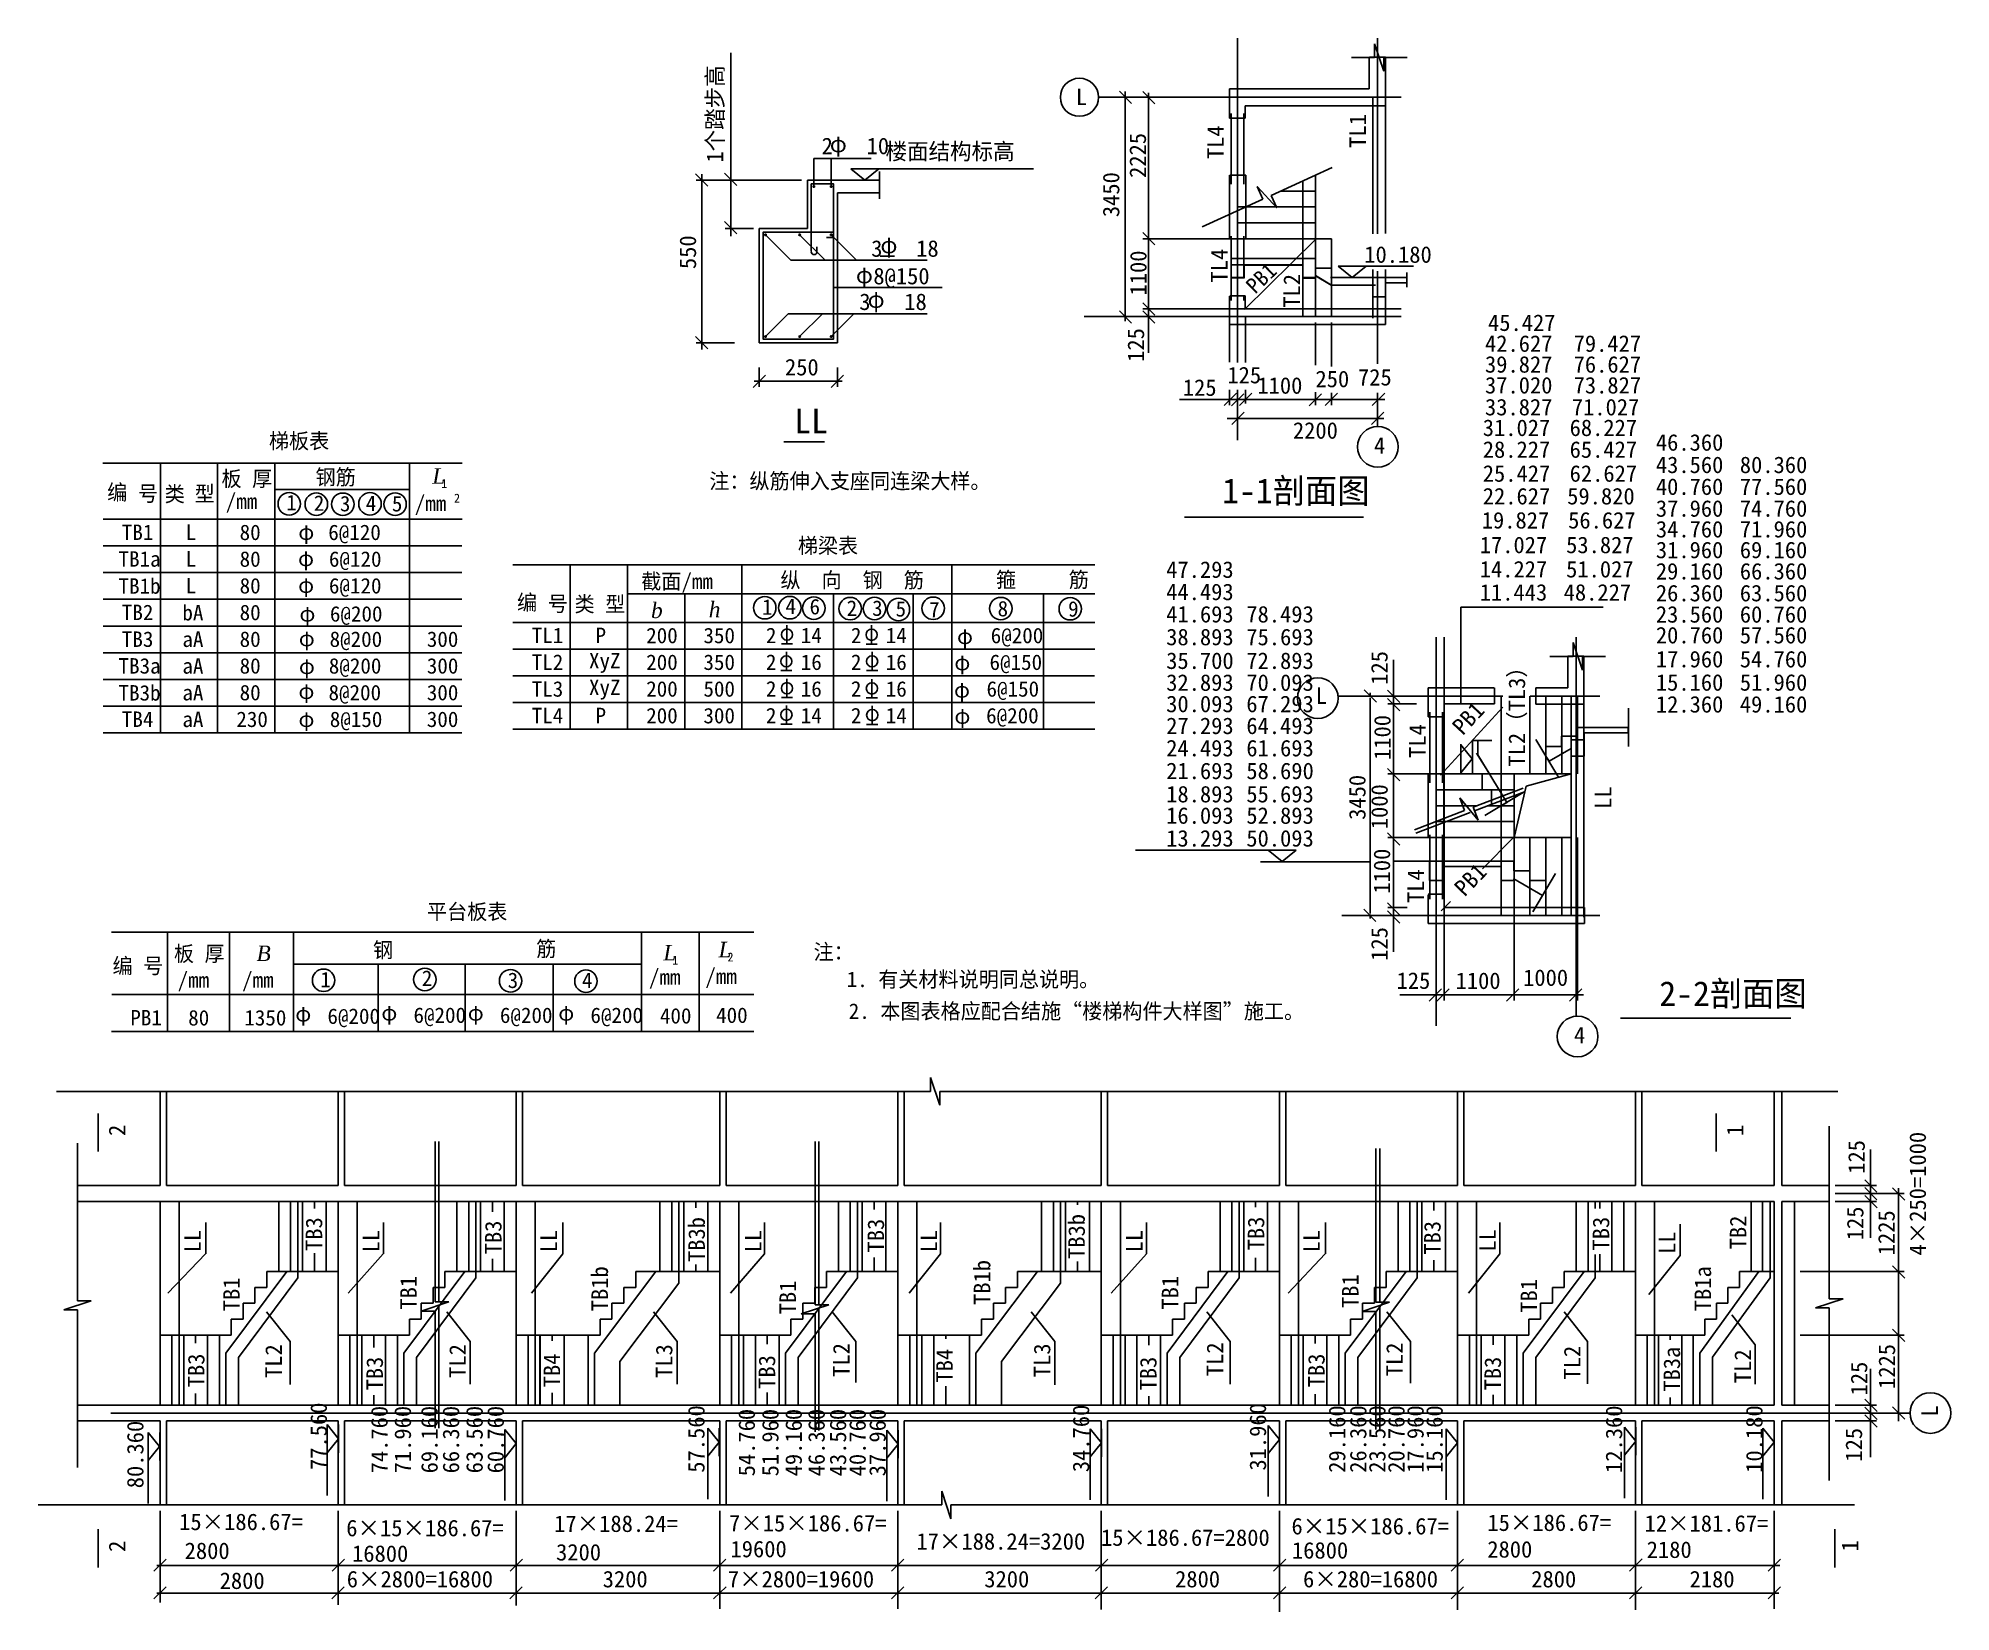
# Model space of a CAD drawing. Header units: metres. Extents: x 2 to 30073, y 4384 to 29128.
import ezdxf

# ---------------------------------------------------------------- set-up
doc = ezdxf.new("R2010")
doc.units = ezdxf.units.M
for name, color, linetype in [('BAR', 1, 'Continuous'), ('BEAM', 2, 'Continuous'), ('DIM', 7, 'Continuous'), ('EDGE', 2, 'Continuous'), ('T1', 4, 'Continuous')]:
    doc.layers.add(name, color=color, linetype=linetype)

msp = doc.modelspace()

# ---------------------------------------------------------------- texts
for s, height, p in [('L', 260, (16317.27, 28076.63)), ('2   10', 260, (12318.63, 27304.54)), ('φ', 260, (12447.17, 27335.89)), ('楼面结构标高', 260, (13324.63, 27219.26)), ('3   18', 260, (13098.45, 25691.59)), ('φ', 260, (13243.14, 25746.49)), ('10.180', 260, (20851.5, 25597.06)), ('φ', 260, (12857.61, 25275.28)), ('8@150', 260, (13132.4, 25258.42)), ('3   18', 260, (12911.37, 24854.32)), ('φ', 260, (13042.07, 24888.99)), ('45.427', 260, (22796.95, 24524.87)), ('42.627', 260, (22749.1, 24197.17)), ('79.427', 260, (24143.08, 24197.17)), ('250', 260, (11742.61, 23825.92)), ('39.827', 260, (22749.1, 23869.48)), ('76.627', 260, (24143.08, 23869.48)), ('125', 260, (17998.44, 23504.93)), ('125', 260, (18699.05, 23701.52)), ('1100', 260, (19170.69, 23537.65)), ('250', 260, (20083.96, 23640.21)), ('725', 260, (20752.15, 23667.31)), ('37.020', 260, (22749.1, 23541.78)), ('73.827', 260, (24143.08, 23541.78)), ('LL', 390, (11888.58, 22915.05)), ('33.827', 260, (22749.1, 23197.47)), ('71.027', 260, (24114.77, 23197.47)), ('2200', 260, (19728.99, 22830.3)), ('31.027', 260, (22714.53, 22872.81)), ('68.227', 260, (24080.21, 22872.81)), ('46.360', 260, (25436.09, 22642.31)), ('4', 260, (21003.46, 22593.02)), ('28.227', 260, (22714.53, 22530.62)), ('65.427', 260, (24080.21, 22530.62)), ('板 厚', 243, (2883.14, 22080.37)), ('钢筋', 243, (4362.46, 22106)), ('注：纵筋伸入支座同连梁大样。', 243, (10552.41, 22043.57)), ('1-1剖面图', 390, (18616.9, 21815.91)), ('25.427', 260, (22714.53, 22153.83)), ('62.627', 260, (24080.21, 22153.83)), ('43.560', 260, (25436.09, 22290.22)), ('80.360', 260, (26756.09, 22290.22)), ('编', 243, (1085.67, 21866.42)), ('号', 243, (1569.25, 21846.7)), ('类', 243, (1990.43, 21840.39)), ('型', 243, (2460.63, 21845.14)), ('/mm', 243, (2949.5, 21726.02)), ('/mm', 243, (5921.44, 21691.45)), ('1', 140, (6338.32, 22057.21)), ('2', 140, (6538.87, 21826.46)), ('22.627', 260, (22714.53, 21797.08)), ('59.820', 260, (24041.81, 21797.08)), ('40.760', 260, (25436.09, 21946.82)), ('77.560', 260, (26756.09, 21946.82)), ('1', 243, (3901.55, 21706.21)), ('2', 243, (4334.44, 21696.53)), ('3', 243, (4744.69, 21688.24)), ('4', 243, (5151.56, 21692.44)), ('5', 243, (5562.43, 21686.97)), ('19.827', 260, (22698.38, 21418.46)), ('56.627', 260, (24056.78, 21418.46)), ('37.960', 260, (25436.09, 21603.41)), ('74.760', 260, (26756.09, 21603.41)), ('TB1', 243, (1316.64, 21238.12)), ('L', 243, (2320.32, 21239.47)), ('80', 243, (3168.48, 21236.77)), ('φ', 243, (4091.09, 21240.18)), ('6@120', 243, (4561.99, 21236.77)), ('34.760', 260, (25436.09, 21277.36)), ('71.960', 260, (26756.09, 21277.36)), ('TB1a', 243, (1264.8, 20818.12)), ('L', 243, (2320.32, 20819.47)), ('80', 243, (3168.48, 20816.77)), ('φ', 243, (4086.8, 20826.97)), ('6@120', 243, (4572.67, 20816.77)), ('17.027', 260, (22666.61, 21030.5)), ('53.827', 260, (24025.02, 21030.5)), ('31.960', 260, (25436.09, 20951.32)), ('69.160', 260, (26756.09, 20951.32)), ('纵  向  钢  筋', 243, (11671.19, 20486.46)), ('箍     筋', 243, (15062.14, 20493.05)), ('47.293', 260, (17736.7, 20642.55)), ('14.227', 260, (22666.61, 20648.68)), ('51.027', 260, (24025.02, 20648.68)), ('29.160', 260, (25436.09, 20616.59)), ('66.360', 260, (26756.09, 20616.59)), ('TB1b', 243, (1264.8, 20392.72)), ('L', 243, (2320.32, 20399.47)), ('80', 243, (3168.48, 20396.77)), ('φ', 243, (4088.25, 20406.64)), ('6@120', 243, (4572.66, 20396.77)), ('截面/mm', 243, (9482.92, 20466.67)), ('44.493', 260, (17736.7, 20291.62)), ('11.443', 260, (22666.61, 20284.76)), ('48.227', 260, (23986.61, 20284.76)), ('26.360', 260, (25436.09, 20273.18)), ('63.560', 260, (26756.09, 20273.18)), ('TB2', 243, (1316.64, 19978.12)), ('bA', 243, (2268.48, 19972.72)), ('80', 243, (3168.48, 19976.77)), ('φ', 243, (4108.54, 19955.93)), ('6@200', 243, (4588.11, 19954.85)), ('编', 243, (7529.89, 20134.94)), ('号', 243, (8013.46, 20115.22)), ('类 型', 243, (8434.64, 20108.91)), ('1', 243, (11381.32, 20061.71)), ('4', 243, (11751.14, 20076.21)), ('6', 243, (12129.22, 20068.46)), ('2', 243, (12713.11, 20044.95)), ('3', 243, (13112.37, 20044.69)), ('5', 243, (13481.79, 20033.6)), ('7', 243, (14009.25, 20023.07)), ('8', 243, (15086.09, 20036.9)), ('9', 243, (16194.96, 20032.57)), ('41.693', 260, (17736.7, 19940.68)), ('78.493', 260, (18996.7, 19940.68)), ('23.560', 260, (25436.09, 19938.46)), ('60.760', 260, (26756.09, 19938.46)), ('TL1', 243, (7760.85, 19615.53)), ('P', 243, (8764.53, 19616.88)), ('200', 243, (9560.85, 19614.18)), ('350', 243, (10460.85, 19614.18)), ('2', 243, (11443.13, 19615.53)), ('14', 243, (11991.29, 19615.53)), ('2', 243, (12779.39, 19615.53)), ('14', 243, (13327.55, 19615.53)), ('6@200', 243, (14977.82, 19614.18)), ('20.760', 260, (25436.09, 19611.33)), ('57.560', 260, (26756.09, 19611.33)), ('TB3', 243, (1316.64, 19556.77)), ('aA', 243, (2268.48, 19556.09)), ('80', 243, (3168.48, 19556.77)), ('φ', 243, (4098.31, 19567.38)), ('8@200', 243, (4583.06, 19556.77)), ('300', 243, (6111.42, 19556.77)), ('φ', 243, (14447.97, 19602.11)), ('38.893', 260, (17736.7, 19582.48)), ('75.693', 260, (18996.7, 19582.48)), ('TB3a', 243, (1264.8, 19136.77)), ('aA', 243, (2268.48, 19136.09)), ('80', 243, (3168.48, 19136.77)), ('φ', 243, (4100.45, 19130.69)), ('8@200', 243, (4570.92, 19136.77)), ('300', 243, (6111.42, 19136.77)), ('TL2', 243, (7760.85, 19195.53)), ('XyZ', 243, (8660.85, 19219.15)), ('200', 243, (9560.85, 19194.18)), ('350', 243, (10460.85, 19194.18)), ('2', 243, (11443.13, 19195.53)), ('16', 243, (11991.29, 19194.18)), ('2', 243, (12779.39, 19195.53)), ('16', 243, (13327.55, 19194.18)), ('φ', 243, (14406.08, 19189.36)), ('6@150', 243, (14959.35, 19194.18)), ('35.700', 260, (17736.7, 19209.72)), ('72.893', 260, (18996.7, 19209.72)), ('17.960', 260, (25436.09, 19234.19)), ('54.760', 260, (26756.09, 19234.19)), ('TB3b', 243, (1264.8, 18712.72)), ('aA', 243, (2268.48, 18716.09)), ('80', 243, (3168.48, 18716.77)), ('φ', 243, (4092.76, 18738.36)), ('8@200', 243, (4566.05, 18716.77)), ('300', 243, (6111.42, 18716.77)), ('TL3', 243, (7760.85, 18774.18)), ('XyZ', 243, (8660.85, 18799.15)), ('200', 243, (9560.85, 18774.18)), ('500', 243, (10460.85, 18774.18)), ('2', 243, (11443.13, 18775.53)), ('16', 243, (11991.29, 18774.18)), ('2', 243, (12779.39, 18775.53)), ('16', 243, (13327.55, 18774.18)), ('φ', 243, (14400.85, 18759.22)), ('6@150', 243, (14912.25, 18774.18)), ('32.893', 260, (17736.7, 18866.06)), ('70.093', 260, (18996.7, 18866.06)), ('15.160', 260, (25436.09, 18868.07)), ('51.960', 260, (26756.09, 18868.07)), ('30.093', 260, (17736.7, 18529.68)), ('67.293', 260, (18996.7, 18529.68)), ('L', 260, (20089.34, 18660.46)), ('12.360', 260, (25436.09, 18524)), ('49.160', 260, (26756.09, 18524)), ('TB4', 243, (1316.64, 18298.12)), ('aA', 243, (2268.48, 18296.09)), ('230', 243, (3116.64, 18296.77)), ('φ', 243, (4093.48, 18297.76)), ('8@150', 243, (4585.89, 18296.77)), ('300', 243, (6111.42, 18296.77)), ('TL4', 243, (7760.85, 18355.53)), ('P', 243, (8764.53, 18356.88)), ('200', 243, (9560.85, 18354.18)), ('300', 243, (10460.85, 18354.18)), ('2', 243, (11443.13, 18355.53)), ('14', 243, (11991.29, 18355.53)), ('2', 243, (12779.39, 18355.53)), ('14', 243, (13327.55, 18355.53)), ('φ', 243, (14407.13, 18348.08)), ('6@200', 243, (14905.78, 18354.18)), ('27.293', 260, (17736.7, 18186.02)), ('64.493', 260, (18996.7, 18186.02)), ('24.493', 260, (17736.7, 17835.09)), ('61.693', 260, (18996.7, 17835.09)), ('21.693', 260, (17736.7, 17476.88)), ('58.690', 260, (18996.7, 17476.88)), ('18.893', 260, (17736.7, 17111.4)), ('55.693', 260, (18996.7, 17111.4)), ('16.093', 260, (17736.7, 16775.02)), ('52.893', 260, (18996.7, 16775.02)), ('13.293', 260, (17736.7, 16416.69)), ('50.093', 260, (18996.7, 16416.69)), ('板 厚', 243, (2135.25, 14610.41)), ('钢', 243, (5266.32, 14669.07)), ('筋', 243, (7831.4, 14688.55)), ('2', 140, (10838.89, 14610.3)), ('注：', 243, (12191.67, 14640.31)), ('编 号', 243, (1170.22, 14419.59)), ('/mm', 243, (2192.88, 14197.44)), ('/mm', 243, (3207.1, 14198.75)), ('1', 243, (4436.85, 14203.91)), ('2', 243, (6032.79, 14226.41)), ('/mm', 243, (9604.3, 14243.78)), ('1', 140, (9970.02, 14560.3)), ('/mm', 243, (10490.31, 14253.69)), ('1. 有关材料说明同总说明。', 243, (12713.62, 14207.51)), ('125', 260, (21358.96, 14179.05)), ('1100', 260, (22287.16, 14177.49)), ('1000', 260, (23348.7, 14225.82)), ('3', 243, (7382.46, 14192.38)), ('4', 243, (8550.78, 14192.52)), ('2-2剖面图', 390, (25489.45, 13909)), ('PB1', 243, (1450.02, 13604.42)), ('80', 243, (2360.03, 13603.07)), ('1350', 243, (3241.92, 13603.07)), ('φ', 243, (4043.56, 13666.02)), ('6@200', 243, (4548.92, 13628.33)), ('φ', 243, (5396.59, 13681.89)), ('6@200', 243, (5901.96, 13644.19)), ('φ', 243, (6755.64, 13680.47)), ('6@200', 243, (7261, 13642.78)), ('φ', 243, (8178.53, 13680.18)), ('6@200', 243, (8683.9, 13642.48)), ('400', 243, (9776.75, 13633.98)), ('400', 243, (10660.32, 13643.63)), ('2. 本图表格应配合结施“楼梯构件大样图”施工。', 243, (12745.74, 13707.51)), ('4', 260, (24148.29, 13323.55)), ('15×186.67=', 260, (2217.19, 5667.9)), ('6×15×186.67=', 260, (4844.92, 5570.85)), ('17×188.24=', 260, (8113.88, 5639.17)), ('7×15×186.67=', 260, (10862.66, 5646.25)), ('6×15×186.67=', 260, (19706.74, 5600.1)), ('15×186.67=', 260, (22786.75, 5654.83)), ('12×181.67=', 260, (25258.2, 5643.27)), ('2800', 260, (2304.06, 5213.27)), ('16800', 260, (4936, 5169.17)), ('3200', 260, (8143.66, 5190.1)), ('19600', 260, (10886.43, 5240.68)), ('17×188.24=3200', 260, (13810, 5361.12)), ('15×186.67=2800', 260, (16711.88, 5420.48)), ('16800', 260, (19714.22, 5220.04)), ('2800', 260, (22785.66, 5235.66)), ('2180', 260, (25292.02, 5230.63)), ('2800', 260, (2854.71, 4742.56)), ('6×2800=16800', 260, (4852.84, 4767.42)), ('3200', 260, (8876.9, 4767.42)), ('7×2800=19600', 260, (10845.26, 4767.42)), ('3200', 260, (14876.88, 4767.42)), ('2800', 260, (17876.6, 4767.42)), ('6×280=16800', 260, (19888.72, 4767.42)), ('2800', 260, (23476.63, 4767.42)), ('2180', 260, (25966.65, 4767.42))]:
    msp.add_text(s, height=height).set_placement(p)
at = {"char_height": 243, "attachment_point": 1}
for s, insert in [('{\\fTimes New Roman|b0|i1|c0|p18;L\\fFZShuSong-Z01S|b0|i1|c134|p65;}', (6198.24, 22365.74)), ('{\\fTimes New Roman|b0|i1|c0|p18;b\\fFZShuSong-Z01S|b0|i1|c134|p65;}', (9636.88, 20252.98)), ('{\\fTimes New Roman|b0|i1|c0|p18;h}', (10544.82, 20267.05)), ('{\\fTimes New Roman|b0|i1|c0|p18;B}', (3434.22, 14860.83)), ('{\\fTimes New Roman|b0|i1|c0|p18;L\\fFZShuSong-Z01S|b0|i1|c134|p65;}', (9829.94, 14868.83)), ('{\\fTimes New Roman|b0|i1|c0|p18;L\\fFZShuSong-Z01S|b0|i1|c134|p65;}', (10698.81, 14918.82))]:
    msp.add_mtext(s, dxfattribs=dict(at, insert=insert))
at = {"layer": 'BAR'}
for s, p in [('梯板表', (3628.38, 22674.38)), ('梯梁表', (11945.52, 21026.49)), ('平台板表', (6113.53, 15270.93))]:
    msp.add_text(s, height=243, dxfattribs=at).set_placement(p)
at = {"layer": 'DIM'}
for s, height, rotation, p in [('1个踏步高', 260, 90, (10771.12, 27172.45)), ('TL4', 260, 90, (18642.47, 27227.56)), ('TL1', 260, 90, (20876.98, 27405.11)), ('2225', 260, 90, (17419.3, 26931.56)), ('3450', 260, 90, (17000.13, 26314.69)), ('550', 260, 90, (10344.88, 25497.86)), ('1100', 260, 90, (17427.61, 25082.97)), ('TL4', 260, 90, (18701.55, 25287.65)), ('PB1', 245, 44, (19134.72, 25096.65)), ('TL2', 260, 90, (19841.2, 24890.19)), ('125', 260, 90, (17389.33, 24039.41)), ('125', 260, 90, (21218.01, 18961.15)), ('TL2（TL3）', 260, 90, (23379.97, 17673.94)), ('PB1', 260, 47, (22399.78, 18154.13)), ('1100', 260, 90, (21265.11, 17778.42)), ('TL4', 260, 90, (21816.86, 17811.4)), ('3450', 260, 90, (20870.89, 16837.1)), ('1000', 260, 90, (21219.57, 16689.36)), ('LL', 260, 90, (24736.3, 17009.95)), ('1100', 260, 90, (21257.85, 15676.61)), ('TL4', 260, 90, (21789.73, 15528.58)), ('PB1', 260, 46, (22428.99, 15616.6)), ('125', 260, 90, (21218.01, 14620.29)), ('2', 260, 90, (1370.28, 11865.62)), ('1', 260, 90, (26809.89, 11865.62)), ('125', 260, 90, (28720.4, 11271.24)), ('4×250=1000', 260, 90, (29682.19, 9985.27)), ('TB3', 260, 90, (4466.4, 10057.36)), ('TB3b', 260, 90, (10483.39, 9883.45)), ('TB3', 260, 90, (13300.97, 10033.73)), ('TB3b', 260, 90, (16457.6, 9931.87)), ('TB3', 260, 90, (19278.74, 10066.82)), ('TB3', 260, 90, (24702.79, 10064.36)), ('TB2', 260, 90, (26858.75, 10083.04)), ('125', 260, 90, (28699.51, 10225.68)), ('1225', 260, 90, (29190.91, 9989.34)), ('LL', 260, 90, (2558.28, 10035.28)), ('LL', 260, 90, (5364.15, 10035.28)), ('TB3', 260, 90, (7286, 10005.07)), ('LL', 260, 90, (8157.71, 10035.28)), ('LL', 260, 90, (11373.35, 10035.28)), ('LL', 260, 90, (14133.99, 10035.28)), ('LL', 260, 90, (17364.64, 10035.28)), ('LL', 260, 90, (20151.68, 10035.28)), ('TB3', 260, 90, (22051.94, 9998.86)), ('LL', 260, 90, (22918.94, 10046.94)), ('LL', 260, 90, (25741.8, 10010.63)), ('TB1', 260, 90, (3169.62, 9109.9)), ('TB1', 260, 90, (5953.68, 9134.56)), ('TB1b', 260, 90, (8959.48, 9109.9)), ('TB1b', 260, 90, (14971.07, 9208.52)), ('TB1', 260, 90, (17927.59, 9134.56)), ('TB1', 260, 90, (20760.93, 9159.21)), ('TB1a', 260, 90, (26304.41, 9109.9)), ('TB1', 260, 90, (11916, 9060.6)), ('TB1', 260, 90, (23569.62, 9085.25)), ('TB3', 260, 90, (2614.74, 7913.46)), ('TL2', 260, 90, (3832.16, 8059.63)), ('TL2', 260, 90, (6724.9, 8062.02)), ('TB4', 260, 90, (8208.03, 7913.46)), ('TL3', 260, 90, (9971.96, 8060.82)), ('TL2', 260, 90, (12757.94, 8078.21)), ('TB4', 260, 90, (14381.76, 7987.42)), ('TL3', 260, 90, (15914.95, 8072.66)), ('TL2', 260, 90, (18633.02, 8088.82)), ('TB3', 260, 90, (20228.16, 7913.46)), ('TL2', 260, 90, (21456.77, 8086.06)), ('TL2', 260, 90, (24249.98, 8035.06)), ('TB3a', 260, 90, (25816.68, 7843.91)), ('TL2', 260, 90, (26931.59, 7978.69)), ('1225', 260, 90, (29197.37, 7886.98)), ('TB3', 260, 90, (5421.6, 7864.15)), ('TB3', 260, 90, (11588.79, 7888.8)), ('TB3', 260, 90, (17584.92, 7864.15)), ('TB3', 260, 90, (23001.03, 7864.15)), ('125', 260, 90, (28760.17, 7785.59)), ('77.560', 260, 90, (4539.85, 6612.58)), ('74.760', 260, 90, (5494.95, 6559.98)), ('71.960', 260, 90, (5862.46, 6559.98)), ('69.160', 260, 90, (6281.75, 6559.98)), ('66.360', 260, 90, (6619.65, 6559.98)), ('63.560', 260, 90, (6990.04, 6559.98)), ('60.760', 260, 90, (7322.53, 6559.98)), ('57.560', 260, 90, (10478.22, 6570.25)), ('54.760', 260, 90, (11270.26, 6513.38)), ('51.960', 260, 90, (11641.61, 6513.38)), ('49.160', 260, 90, (12008.2, 6513.38)), ('46.360', 260, 90, (12367.59, 6513.38)), ('43.560', 260, 90, (12705.06, 6513.38)), ('40.760', 260, 90, (13012.56, 6513.38)), ('37.960', 260, 90, (13327.55, 6513.38)), ('34.760', 260, 90, (16526.72, 6578.84)), ('31.960', 260, 90, (19307.27, 6603.76)), ('29.160', 260, 90, (20553.24, 6568.63)), ('26.360', 260, 90, (20884.63, 6568.63)), ('23.560', 260, 90, (21184.63, 6568.63)), ('20.760', 260, 90, (21484.63, 6568.63)), ('17.960', 260, 90, (21784.63, 6568.63)), ('15.160', 260, 90, (22084.63, 6568.63)), ('12.360', 260, 90, (24906.22, 6565.97)), ('10.180', 260, 90, (27112.48, 6568.85)), ('L', 260, 90, (29870.8, 7453.92)), ('80.360', 260, 90, (1656.22, 6325.74)), ('125', 260, 90, (28678.17, 6744.19)), ('2', 260, 90, (1370.28, 5324.7)), ('1', 260, 90, (28617.65, 5331.81))]:
    msp.add_text(s, height=height, rotation=rotation, dxfattribs=at).set_placement(p)

# ---------------------------------------------------------------- blocks, each defined once
blk = doc.blocks.new('DIMBLL')
blk.add_line((-0.5, 0), (1.66, 0))
at = {"color": 2}
blk.add_lwpolyline([(-3.25, -3.35), (3.22, 3.06)], dxfattribs=at)
blk = doc.blocks.new('B0')
at = {"layer": 'BAR'}
blk.add_lwpolyline([(-0.25, 0, 1), (0.25, 0, 1)], format="xyb", close=True, dxfattribs=at)

# ---------------------------------------------------------------- linework, layer by layer
for p, q in [((10892.34, 26897.39), (10892.34, 28900.89)), ((20928.55, 28825.71), (20928.55, 28330.4)), ((21182.83, 28829), (20933.23, 28829)), ((21182.83, 28066.93), (21182.83, 28829)), ((17459.52, 25840.85), (17459.52, 28271.59)), ((20928.55, 28330.4), (18733.03, 28330.4)), ((18733.03, 28330.4), (18733.03, 27872.97)), ((17740.64, 28200.13), (17369.52, 28200.13)), ((18979.16, 27872.97), (18979.16, 28066.93)), ((18979.16, 28066.93), (21182.83, 28066.93)), ((18733.03, 27872.97), (18979.16, 27872.97)), ((12777.19, 27073.81), (12998.12, 26895.72)), ((12777.19, 27073.81), (15649.9, 27073.81)), ((12932.51, 27239.34), (13096.09, 27239.34)), ((12998.12, 26895.72), (13219.04, 27073.81)), ((12005.19, 26897.39), (10802.34, 26897.39)), ((10892.34, 26017.75), (10892.34, 26892.53)), ((12777.19, 26895.09), (13219.04, 26895.09)), ((13228.48, 27030.81), (13228.48, 26602.34)), ((18732.95, 25972.87), (18732.95, 26977.21)), ((18736.34, 26977.21), (18987.65, 26977.21)), ((18987.65, 26977.21), (18987.65, 25972.87)), ((11247.48, 26136.22), (10802.34, 26136.22)), ((17740.64, 25975.13), (17369.52, 25975.13)), ((17459.52, 25975.13), (18973.3, 25975.13)), ((17459.52, 24848.03), (17459.52, 25885.13)), ((18987.65, 25972.87), (18732.95, 25972.87)), ((13241.02, 25700.16), (13465.5, 25700.16)), ((18755.99, 25359.56), (18755.99, 25665.11)), ((18758.33, 25662.96), (20082.75, 25662.96)), ((19833.93, 25663.81), (18758.93, 25663.81)), ((19883.93, 25563.81), (18758.93, 25563.81)), ((19883.93, 25363.81), (19883.93, 25682.99)), ((20082.75, 25662.96), (20082.75, 25513.08)), ((18961.42, 25359.56), (18755.99, 25359.56)), ((18958.93, 25363.81), (18758.93, 25363.81)), ((19884.88, 25560.04), (18961.42, 25560.04)), ((18961.42, 25560.04), (18961.42, 25359.56)), ((20083.93, 25363.81), (19883.93, 25363.81)), ((19884.88, 25357.12), (19884.88, 25560.04)), ((20083.31, 25357.12), (19884.88, 25357.12)), ((20082.75, 25513.08), (20335.59, 25513.08)), ((20333.09, 25244.26), (20083.31, 25392.11)), ((20083.31, 25392.11), (20083.31, 25357.12)), ((20083.93, 25397.19), (20333.93, 25247.19)), ((20321.1, 25364.29), (20881.45, 25364.29)), ((20335.59, 25513.08), (20335.59, 25364.18)), ((20335.59, 25364.18), (21521.52, 25364.18)), ((20439.6, 25543.01), (21623.89, 25543.01)), ((20439.6, 25543.01), (20660.52, 25364.93)), ((20660.52, 25364.93), (20881.45, 25543.01)), ((21521.52, 25280.7), (21184.49, 25280.7)), ((21184.49, 25280.7), (21184.49, 25063.49)), ((21521.52, 25364.18), (21521.52, 25280.7)), ((21523.14, 25445.94), (21523.14, 25213.61)), ((12499.71, 25206.01), (14215.37, 25206.01)), ((17459.52, 24965.13), (17459.52, 25055.13)), ((18731.97, 25074.17), (18731.97, 24624.34)), ((18981.06, 25077.7), (18737.56, 25077.7)), ((18981.06, 24871.66), (18981.06, 25077.7)), ((20984.61, 25244.26), (20333.09, 25244.26)), ((20333.93, 25247.19), (21029.57, 25247.19)), ((20984.61, 25063.49), (20984.61, 25244.26)), ((21184.49, 25063.49), (20984.61, 25063.49)), ((18075.59, 24750.13), (16449.44, 24750.13)), ((18189.89, 24875.13), (17369.52, 24875.13)), ((18189.89, 24750.13), (17369.52, 24750.13)), ((17459.52, 24879.17), (17459.52, 24179.12)), ((18733.93, 24660.13), (18733.93, 24031.68)), ((18858.93, 24750.13), (18858.93, 24027.58)), ((18858.93, 24660.13), (18858.93, 24039.9)), ((21184.16, 24871.66), (18981.06, 24871.66)), ((18983.93, 24746.38), (18983.93, 24030.76)), ((20083.93, 24660.13), (20083.93, 23986.46)), ((20333.93, 24660.13), (20333.93, 23963.56)), ((21184.16, 24624.34), (21184.16, 24871.66)), ((18731.97, 24624.34), (21184.16, 24624.34)), ((18733.93, 23600.56), (18733.93, 23356.61)), ((18858.93, 23601.06), (18858.93, 23356.61)), ((18858.93, 23588.25), (18858.93, 23146.95)), ((18983.93, 23601.06), (18983.93, 23386.61)), ((20083.93, 23562.96), (20083.93, 23356.61)), ((20333.93, 23554.38), (20333.93, 23356.61)), ((18802.36, 23446.61), (17948.7, 23446.61)), ((18847.25, 23446.61), (18798.93, 23446.61)), ((18858.93, 23446.61), (18983.93, 23446.61)), ((18948.93, 23446.61), (19038.93, 23446.61)), ((19013.93, 23446.61), (19043.93, 23446.61)), ((19043.93, 23446.61), (19309.22, 23446.61)), ((19073.93, 23446.61), (20083.71, 23446.61)), ((20083.93, 23446.61), (20333.93, 23446.61)), ((20347.18, 23446.61), (21172.74, 23446.61)), ((20363.93, 23446.61), (20393.93, 23446.61)), ((18858.93, 23146.95), (18858.93, 22809.42)), ((9266.37, 20389.31), (16612.72, 20389.31)), ((22370.32, 18652.1), (22370.32, 20181.19)), ((22370.35, 20181.55), (24608.82, 20181.55)), ((21310.62, 18626.7), (21310.62, 19354.97)), ((24304.99, 19412.22), (24052.41, 19412.22)), ((24052.41, 19412.22), (24052.41, 18914.13)), ((24304.99, 18655.12), (24304.99, 19412.22)), ((20435.43, 18783.96), (21002.62, 18783.96)), ((20942.62, 15363.96), (20942.62, 18753.96)), ((21669.98, 18658.96), (21220.62, 18658.96)), ((22891.92, 18910.72), (21855.65, 18910.72)), ((21855.65, 18910.72), (21855.65, 18455.84)), ((22107.13, 18455.84), (22107.13, 18659.45)), ((22107.13, 18659.45), (22900.59, 18659.45)), ((22900.59, 18659.45), (22900.59, 18915.05)), ((23550.56, 18914.72), (23550.56, 18655.12)), ((23550.56, 18655.12), (24304.99, 18655.12)), ((24052.41, 18914.13), (23550.9, 18914.13)), ((21310.62, 18634.55), (21310.62, 18478.96)), ((21310.62, 17524.61), (21310.62, 18568.96)), ((21855.65, 18455.84), (22107.13, 18455.84)), ((22635.71, 18086.3), (22554.79, 18086.3)), ((22554.79, 18086.3), (22554.79, 17561.08)), ((22635.71, 17860.85), (22635.71, 18086.3)), ((24204.67, 18150.68), (23952.46, 18150.68)), ((23952.46, 18150.68), (23952.46, 17992.76)), ((24105.72, 18093.43), (24305.72, 18093.43)), ((25001.67, 18291.8), (24204.67, 18291.8)), ((24204.67, 18291.8), (24204.67, 18150.68)), ((24305.72, 18093.43), (24305.72, 18292)), ((24306.28, 17841.01), (24306.28, 18207.8)), ((24306.28, 18207.8), (25001.67, 18207.8)), ((25001.67, 18207.8), (25001.67, 18291.8)), ((22370.32, 17574.43), (22370.32, 18024.62)), ((22548.41, 17796.67), (22370.32, 18017.6)), ((22370.32, 17575.75), (22548.41, 17796.67)), ((22821.89, 17558.96), (22618.47, 17886.99)), ((23092.45, 17111.78), (22635.71, 17860.85)), ((23705.17, 17994.31), (23705.17, 17841.01)), ((23705.17, 17841.01), (23757.71, 17759.11)), ((23952.46, 17992.76), (23706.97, 17992.76)), ((23757.71, 17759.11), (24102.41, 17960.71)), ((24102.41, 17960.71), (24102.41, 17841.01)), ((24102.41, 17841.01), (24306.28, 17841.01)), ((22265.39, 17558.96), (21220.62, 17558.96)), ((21310.62, 16441.62), (21310.62, 17535.66)), ((21856.51, 17563.26), (21856.51, 16561.8)), ((22104.84, 17558.75), (21861.03, 17558.75)), ((22104.84, 16561.8), (22104.84, 17558.75)), ((22554.79, 17561.08), (22703.26, 17561.08)), ((22703.26, 17561.08), (22703.26, 17308.33)), ((23396.63, 17368.17), (24105.72, 17558.96)), ((22703.26, 17308.33), (22852.65, 17308.33)), ((22852.65, 17308.33), (22852.65, 17055.58)), ((23205.72, 16558.96), (23396.63, 17368.17)), ((22855.43, 17059.36), (23004.8, 17059.36)), ((23004.8, 17059.36), (23092.45, 17111.78)), ((22377.73, 16558.96), (21220.62, 16558.96)), ((21856.51, 16561.8), (22104.84, 16561.8)), ((17255.88, 16357.83), (19783.02, 16357.83)), ((19340.4, 16357.83), (19561.33, 16179.75)), ((19561.33, 16179.75), (19782.25, 16357.83)), ((21310.62, 15284.74), (21310.62, 16468.96)), ((19221.91, 16179.11), (20935.53, 16179.11)), ((21880.72, 16184.69), (21310.62, 16184.69)), ((23205.31, 16185.64), (21878.1, 16185.64)), ((21878.38, 16185.64), (21878.38, 15882.57)), ((22081.17, 15882.57), (22081.17, 16102.21)), ((22081.17, 16102.21), (23004, 16102.21)), ((23004, 16102.21), (23004, 15882.72)), ((23205.31, 16033.75), (23205.31, 16185.64)), ((23454.24, 16033.75), (23205.31, 16033.75)), ((23454.24, 15884.34), (23454.24, 16033.75)), ((21310.62, 15548.96), (21310.62, 15638.96)), ((22107.49, 15667.45), (21853.67, 15667.45)), ((21853.67, 15658.06), (21853.67, 15207.22)), ((21878.38, 15882.57), (22081.17, 15882.57)), ((22107.49, 15456.12), (22107.49, 15667.45)), ((23004, 15882.72), (23201.68, 15882.72)), ((23201.68, 15882.72), (23201.68, 15911.67)), ((23201.68, 15911.67), (23653.67, 15649.24)), ((23705.63, 15884.34), (23454.24, 15884.34)), ((23653.67, 15649.24), (23705.63, 15733.79)), ((23705.63, 15733.79), (23705.63, 15884.34)), ((24205.72, 15749.54), (24205.72, 13996.45)), ((21523.94, 15458.96), (21220.62, 15458.96)), ((24311.94, 15456.12), (22107.49, 15456.12)), ((23205.72, 15630.39), (23205.72, 13996.45)), ((23205.72, 15579.33), (23205.72, 13996.45)), ((24311.94, 15207.22), (24311.94, 15456.12)), ((20497.67, 15333.96), (21002.62, 15333.96)), ((21310.62, 15291.9), (21310.62, 14762.96)), ((21853.67, 15207.22), (24311.94, 15207.22)), ((21980.72, 15000.65), (21980.72, 13996.45)), ((22105.72, 15000.65), (22105.72, 13996.45)), ((22105.72, 14694.28), (22105.72, 13996.45)), ((21890.72, 14086.45), (21409.71, 14086.45)), ((21853.98, 14086.45), (23115.72, 14086.45)), ((21980.72, 14018.69), (21980.72, 13596.55)), ((23036.38, 14086.45), (24300.1, 14086.45)), ((28813, 10723.4), (28813, 11655.39)), ((28253.32, 11084.38), (28903, 11084.38)), ((28253.32, 10959.38), (29340.2, 10959.38)), ((28253.32, 10959.38), (28903, 10959.38)), ((28253.32, 10959.38), (28903, 10959.38)), ((28253.32, 10834.38), (28903, 10834.38)), ((29250.2, 9824.38), (29250.2, 11043.94)), ((29250.2, 9621.32), (29250.2, 10827.18)), ((28813, 10744.38), (28813, 10263.38)), ((2636.25, 10012.61), (2636.25, 10505.7)), ((5427.82, 10012.61), (5427.82, 10505.7)), ((8249.18, 10012.61), (8249.18, 10505.7)), ((11422.53, 10012.61), (11422.53, 10505.7)), ((14186.86, 10012.61), (14186.86, 10505.7)), ((17427.65, 10012.61), (17427.65, 10505.7)), ((20239.51, 10012.61), (20239.51, 10505.7)), ((22982.52, 10012.61), (22982.52, 10505.7)), ((25815.85, 9987.96), (25815.85, 10481.04)), ((2040.49, 9396.25), (2632.66, 10012.61)), ((4873.82, 9396.25), (5424.89, 10012.61)), ((7756.43, 9396.25), (8249.18, 10012.61)), ((10885.41, 9396.25), (11423.06, 10012.61)), ((13694.11, 9396.25), (14186.86, 10012.61)), ((16872.37, 9396.25), (17429.08, 10012.61)), ((19656.43, 9396.25), (20235.85, 10012.61)), ((22489.76, 9396.25), (22982.52, 10012.61)), ((25323.09, 9371.6), (25815.85, 9987.96)), ((27706.67, 9734.38), (29340.2, 9734.38)), ((28253.32, 9734.38), (29340.2, 9734.38)), ((29250.2, 8625.29), (29250.2, 9644.38)), ((3592.66, 9100.4), (3962.23, 8631.97)), ((6425.99, 9100.4), (6795.56, 8631.97)), ((9678.17, 9100.4), (10047.73, 8631.97)), ((12486.86, 9100.4), (12856.43, 8631.97)), ((15615.85, 9100.4), (15985.41, 8631.97)), ((18375.27, 9100.4), (18744.83, 8631.97)), ((21208.6, 9100.4), (21578.17, 8631.97)), ((23992.66, 9100.4), (24362.23, 8631.97)), ((26628.89, 9051.09), (26998.46, 8582.66)), ((2849.97, 8734.38), (1916.67, 8734.38)), ((5649.97, 8734.38), (4716.67, 8734.38)), ((11650.52, 8734.38), (10717.22, 8734.38)), ((17649.97, 8734.38), (16716.67, 8734.38)), ((27706.67, 8734.38), (29340.2, 8734.38)), ((28253.32, 8734.38), (29340.2, 8734.38)), ((3962.23, 8631.97), (3962.23, 7958.09)), ((6795.56, 8631.97), (6795.56, 7960.84)), ((10047.73, 8631.97), (10047.73, 7964.96)), ((12856.43, 8631.97), (12856.43, 7989.09)), ((15985.41, 8631.97), (15985.41, 7953.57)), ((18744.83, 8631.97), (18744.83, 7963.85)), ((21578.17, 8631.97), (21578.17, 7976.03)), ((24362.23, 8631.97), (24362.23, 7970.7)), ((26998.46, 8582.66), (26998.46, 7963.19)), ((29250.2, 7381.13), (29250.2, 8644.38)), ((28813, 7254.2), (28813, 8205.39)), ((28253.32, 7634.38), (28903, 7634.38)), ((4542.7, 6209.75), (4542.7, 7326.46)), ((4720.78, 7105.52), (4542.7, 7326.45)), ((4721.41, 6884.6), (4721.41, 7326.45)), ((7337.82, 6132.07), (7337.82, 7248.78)), ((7515.9, 7027.84), (7337.82, 7248.77)), ((7516.54, 6806.92), (7516.54, 7248.77)), ((10530.9, 6156.38), (10530.9, 7273.09)), ((10708.99, 7052.16), (10530.9, 7273.08)), ((10709.62, 6831.23), (10709.62, 7273.08)), ((13342.72, 6125.34), (13342.72, 7242.05)), ((13520.81, 7021.12), (13342.72, 7242.04)), ((13521.44, 6800.19), (13521.44, 7242.04)), ((16541.57, 6142.67), (16541.57, 7259.38)), ((16719.65, 7038.44), (16541.57, 7259.37)), ((16720.29, 6817.52), (16720.29, 7259.37)), ((19339.32, 6196.62), (19339.32, 7313.33)), ((19517.4, 7092.4), (19339.32, 7313.32)), ((19518.04, 6871.47), (19518.04, 7313.32)), ((22140.36, 6143.9), (22140.36, 7260.62)), ((22318.44, 7039.68), (22140.36, 7260.6)), ((22319.08, 6818.75), (22319.08, 7260.6)), ((24940.72, 6170.62), (24940.72, 7287.33)), ((25118.81, 7066.4), (24940.72, 7287.32)), ((25119.44, 6845.47), (25119.44, 7287.32)), ((27119.54, 6155.9), (27119.54, 7272.61)), ((27297.63, 7051.68), (27119.54, 7272.6)), ((27298.26, 6830.75), (27298.26, 7272.6)), ((28253.32, 7509.38), (28903, 7509.38)), ((28253.32, 7509.38), (28903, 7509.38)), ((28253.32, 7384.38), (28903, 7384.38)), ((28813, 7294.38), (28813, 6813.38)), ((28903, 7509.38), (29340.2, 7509.38)), ((1732.69, 6087.65), (1732.69, 7204.36)), ((1910.77, 6983.43), (1732.69, 7204.35)), ((1732.69, 6762.5), (1910.77, 6983.43)), ((1911.41, 6762.5), (1911.41, 7204.35)), ((4542.7, 6884.6), (4720.78, 7105.52)), ((7337.82, 6806.92), (7515.9, 7027.84)), ((10530.9, 6831.23), (10708.99, 7052.16)), ((13342.72, 6800.19), (13520.81, 7021.12)), ((16541.57, 6817.52), (16719.65, 7038.44)), ((19339.32, 6871.47), (19517.4, 7092.4)), ((22140.36, 6818.75), (22318.44, 7039.68)), ((24940.72, 6845.47), (25118.81, 7066.4)), ((27119.54, 6830.75), (27297.63, 7051.68)), ((1916.58, 5973.04), (1916.58, 5022.67)), ((4716.58, 5973.04), (4716.58, 5022.67)), ((7516.63, 5973.04), (7516.63, 5022.67)), ((7516.67, 5973.04), (7516.67, 5022.67)), ((10717.13, 5973.04), (10717.13, 5022.67)), ((10717.13, 5973.04), (10717.13, 5022.67)), ((13517.18, 5973.04), (13517.18, 5022.67)), ((16716.58, 5973.04), (16716.58, 5022.67)), ((16716.58, 5973.04), (16716.58, 5022.67)), ((19516.63, 5973.04), (19516.63, 5022.67)), ((19516.63, 5973.04), (19516.63, 5022.67)), ((22316.63, 5973.04), (22316.63, 5022.67)), ((22316.63, 5973.04), (22316.63, 5022.67)), ((25116.63, 5973.04), (25116.63, 5022.67)), ((25116.63, 5973.04), (25116.63, 5022.67)), ((27296.67, 5973.04), (27296.67, 5022.67)), ((4717.31, 5112.67), (1916.88, 5112.67)), ((7657.6, 5112.67), (4732.77, 5112.67)), ((10816.49, 5112.67), (7606.67, 5112.67)), ((13427.18, 5112.67), (10807.13, 5112.67)), ((16808.47, 5112.46), (13420.53, 5112.46)), ((19613.72, 5112.67), (16806.58, 5112.67)), ((22422.45, 5112.67), (19606.63, 5112.67)), ((25222.28, 5112.67), (22406.63, 5112.67)), ((27385.28, 5112.25), (25206.63, 5112.25)), ((1916.58, 5022.67), (1916.58, 4531.56)), ((4716.58, 5022.67), (4716.58, 4652.85)), ((4716.58, 5022.67), (4716.58, 4494.23)), ((7516.63, 5022.63), (7516.63, 4484.47)), ((7516.67, 5022.67), (7516.67, 4652.85)), ((10717.13, 5022.67), (10717.13, 4652.85)), ((10717.13, 5022.67), (10717.13, 4430.24)), ((13517.18, 5022.67), (13517.18, 4652.85)), ((13517.18, 5022.67), (13517.18, 4430.45)), ((16716.58, 5022.67), (16716.58, 4652.85)), ((16716.58, 5022.67), (16716.58, 4419.32)), ((19516.63, 5022.67), (19516.63, 4652.85)), ((19516.63, 5022.67), (19516.63, 4383.9)), ((22316.63, 5022.67), (22316.63, 4652.85)), ((22316.63, 5022.67), (22316.63, 4416.02)), ((25116.63, 5022.67), (25116.63, 4652.85)), ((25116.63, 5022.67), (25116.63, 4413.95)), ((27296.67, 5022.67), (27296.67, 4430.44)), ((4717.8, 4677.42), (1918.41, 4677.42)), ((7612.14, 4677.42), (4707.17, 4677.42)), ((10809.82, 4677.42), (7606.67, 4677.42)), ((13608.12, 4677.42), (10807.13, 4677.42)), ((16626.58, 4677.42), (13607.18, 4677.42)), ((19426.63, 4677.42), (16622.16, 4677.42)), ((22420.94, 4677.42), (19400.22, 4677.42)), ((25209.05, 4677.42), (22406.63, 4677.42)), ((27372.14, 4677.42), (25206.63, 4677.42))]:
    msp.add_line(p, q)
msp.add_lwpolyline([(12396.13, 25994.96), (12500.2, 25994.96)])
msp.add_lwpolyline([(12245.23, 25849.36), (12245.23, 25771.36, -1), (12155.04, 25771.36)], format="xyb")
for centre in [(21064.71, 22702.91), (20120.37, 18751.75), (24205.44, 13430.92), (29752.69, 7508.76)]:
    msp.add_circle(centre, 319.97)
at = {"layer": 'BAR'}
for p, q in [((12196.62, 26796.95), (12196.62, 27239.34)), ((12196.62, 27239.34), (12932.51, 27239.34)), ((12468.63, 26796.95), (12468.63, 27239.34)), ((11436.48, 26037.22), (11837.01, 25636.68)), ((11973.1, 26037.22), (12373.64, 25636.68)), ((12468.63, 26037.22), (12869.17, 25636.68)), ((11837.01, 25636.68), (13977.47, 25636.68)), ((11436.48, 24437.05), (11794.38, 24794.95)), ((11794.38, 24794.95), (13977.47, 24794.95)), ((11973.1, 24437.05), (12331, 24794.95)), ((12468.63, 24437.05), (12826.53, 24794.95))]:
    msp.add_line(p, q, dxfattribs=at)
for points in [[(12155.19, 25773.25), (12155.19, 26837.39), (12507.63, 26837.39), (12507.63, 24398.05), (12155.19, 24398.05)], [(12507.63, 26076.22), (12507.63, 24398.05), (11397.48, 24398.05), (11397.48, 26076.22), (12507.63, 26076.22)]]:
    msp.add_lwpolyline(points, dxfattribs=at)
at = {"layer": 'BEAM'}
for p, q in [((20983.93, 26053.52), (20983.93, 28193.09)), ((21183.93, 26057.88), (21183.93, 28193.09)), ((18958.93, 26833.6), (18958.93, 27944.43)), ((19883.93, 26883.08), (19883.93, 24750.13)), ((18958.93, 25349.75), (18958.93, 26016.8)), ((20983.93, 24723.7), (20983.93, 25492.28)), ((21183.93, 24723.7), (21183.93, 25490.78)), ((18958.93, 25003.98), (18958.93, 25083.25)), ((23005.72, 18783.96), (23005.72, 15333.96)), ((24105.72, 18776.92), (24105.72, 17558.96)), ((24305.72, 15307.53), (24305.72, 18776.92)), ((22080.72, 17417.43), (22080.72, 18528.27)), ((22080.72, 15587.82), (22080.72, 16600.64)), ((24105.72, 15333.96), (24105.72, 16558.96)), ((4083.32, 9634.74), (4083.32, 10834.38)), ((6883.32, 9634.74), (6883.32, 10834.38)), ((10075.67, 10834.38), (10075.67, 9551.54)), ((12883.87, 9634.74), (12883.87, 10834.38)), ((18883.32, 9634.74), (18883.32, 10834.38)), ((21683.32, 9634.74), (21683.32, 10834.38)), ((24483.32, 10722.92), (24483.32, 10834.38)), ((27233.33, 9636.89), (27233.33, 10834.38)), ((24483.32, 9634.74), (24483.32, 10001.2)), ((2216.62, 8734.38), (2216.62, 7634.38)), ((5016.62, 8734.38), (5016.62, 7634.38)), ((7816.67, 7634.38), (7816.67, 8734.38)), ((11017.17, 8734.38), (11017.17, 7634.38)), ((13816.67, 8734.38), (13816.67, 7634.38)), ((17016.62, 8734.38), (17016.62, 7634.38)), ((19816.62, 8734.38), (19816.62, 7634.38)), ((22616.62, 7634.38), (22616.62, 8734.38)), ((25416.63, 8734.38), (25416.63, 7634.38))]:
    msp.add_line(p, q, dxfattribs=at)
at = {"layer": 'DIM'}
for p, q in [((18858.93, 29128.11), (18858.93, 24214.64)), ((21014.28, 28824.28), (21014.28, 29040.28)), ((21014.28, 29040.28), (21158.28, 28608.28)), ((21058.93, 29128.11), (21058.93, 26051.34)), ((20649.36, 28824.28), (21014.28, 28824.28)), ((21158.28, 28608.28), (21158.28, 28824.28)), ((21158.28, 28824.28), (21523.2, 28824.28)), ((17092.73, 24676.54), (17092.73, 28292.16)), ((21432.56, 28200.13), (16672.73, 28200.13)), ((19388.29, 26657.5), (20345.26, 27093.05)), ((19257.23, 26597.84), (19167.75, 26794.44)), ((19167.75, 26794.44), (19477.77, 26460.9)), ((18300.26, 26162.29), (19257.23, 26597.84)), ((19477.77, 26460.9), (19388.29, 26657.5)), ((18966.69, 24861.9), (20086.85, 25961.67)), ((21058.93, 25462.87), (21058.93, 24009.44)), ((21432.56, 24875.13), (18075.59, 24875.13)), ((21432.56, 24750.13), (18075.59, 24750.13)), ((21058.93, 23549.53), (21058.93, 23017.97)), ((18696.09, 23146.95), (20968.93, 23146.95)), ((18948.93, 23146.66), (21160.5, 23146.66)), ((11723.65, 22779.29), (12364.65, 22779.29)), ((1019.25, 22446.32), (6666.83, 22446.32)), ((1922.16, 21396.6), (1922.16, 22442.11)), ((2822.16, 21525.11), (2822.16, 22433.62)), ((3722.16, 21505.59), (3722.16, 22447.29)), ((5841.66, 18195.8), (5841.66, 22432.18)), ((3722.16, 22033.78), (5840.11, 22033.78)), ((1022.16, 21564.89), (6668.5, 21564.89)), ((1922.16, 21144.89), (1922.16, 21564.89)), ((2822.16, 21144.89), (2822.16, 21564.89)), ((3722.16, 21144.89), (3722.16, 21564.89)), ((18025.89, 21599.14), (20839.73, 21599.14)), ((1022.16, 21144.89), (6662.91, 21144.89)), ((1922.16, 20724.89), (1922.16, 21144.89)), ((2822.16, 20724.89), (2822.16, 21144.89)), ((3722.16, 20724.89), (3722.16, 21144.89)), ((7466.37, 20845.1), (16613.6, 20845.1)), ((8366.37, 19942.3), (8366.37, 20840.33)), ((9266.37, 19942.3), (9266.37, 20839.46)), ((11066.37, 19942.3), (11066.37, 20833.63)), ((14366.37, 19942.3), (14366.37, 20844.9)), ((1022.16, 20724.89), (6662.91, 20724.89)), ((1922.16, 20304.89), (1922.16, 20724.89)), ((2822.16, 20304.89), (2822.16, 20724.89)), ((3722.16, 20304.89), (3722.16, 20724.89)), ((1022.16, 20304.89), (6662.91, 20304.89)), ((1922.16, 19884.89), (1922.16, 20304.89)), ((2822.16, 19884.89), (2822.16, 20304.89)), ((3722.16, 19884.89), (3722.16, 20304.89)), ((10166.37, 19942.3), (10166.37, 20386.25)), ((12507.26, 18261.28), (12507.26, 20382.18)), ((13759.47, 18262.3), (13759.47, 20381.19)), ((15805.5, 18253.22), (15805.5, 20385.6)), ((1022.16, 19884.89), (6662.64, 19884.89)), ((1922.16, 19464.89), (1922.16, 19884.89)), ((2822.16, 19464.89), (2822.16, 19884.89)), ((3722.16, 19464.89), (3722.16, 19884.89)), ((7466.37, 19942.3), (16614.56, 19942.3)), ((8366.37, 19522.3), (8366.37, 19942.3)), ((9266.37, 19522.3), (9266.37, 19942.3)), ((10166.37, 19522.3), (10166.37, 19942.3)), ((11066.37, 19522.3), (11066.37, 19942.3)), ((11066.37, 19522.3), (11066.37, 19942.3)), ((14366.37, 19522.3), (14366.37, 19942.3)), ((21980.72, 19711.95), (21980.72, 14798.47)), ((22105.72, 19711.95), (22105.72, 14798.47)), ((24136.07, 19624.12), (24280.07, 19192.12)), ((24136.07, 19408.12), (24136.07, 19624.12)), ((24180.72, 19711.95), (24180.72, 13751.28)), ((1022.16, 19464.89), (6662.64, 19464.89)), ((1922.16, 19044.89), (1922.16, 19464.89)), ((2822.16, 19044.89), (2822.16, 19464.89)), ((3722.16, 19044.89), (3722.16, 19464.89)), ((7466.37, 19522.3), (16613.33, 19522.3)), ((8366.37, 19102.3), (8366.37, 19522.3)), ((9266.37, 19102.3), (9266.37, 19522.3)), ((10166.37, 19102.3), (10166.37, 19522.3)), ((11066.37, 19102.3), (11066.37, 19522.3)), ((11066.37, 19102.3), (11066.37, 19522.3)), ((14366.37, 19102.3), (14366.37, 19522.3)), ((23771.15, 19408.12), (24136.07, 19408.12)), ((24280.07, 19408.12), (24644.99, 19408.12)), ((24280.07, 19192.12), (24280.07, 19408.12)), ((1022.16, 19044.89), (6662.97, 19044.89)), ((1922.16, 18624.89), (1922.16, 19044.89)), ((2822.16, 18624.89), (2822.16, 19044.89)), ((3722.16, 18624.89), (3722.16, 19044.89)), ((7466.37, 19102.3), (16609.35, 19102.3)), ((8366.37, 18682.3), (8366.37, 19102.3)), ((9266.37, 18682.3), (9266.37, 19102.3)), ((10166.37, 18682.3), (10166.37, 19102.3)), ((11066.37, 18682.3), (11066.37, 19102.3)), ((11066.37, 18682.3), (11066.37, 19102.3)), ((14366.37, 18682.3), (14366.37, 19102.3)), ((7466.37, 18682.3), (16615.03, 18682.3)), ((8366.37, 18262.3), (8366.37, 18682.3)), ((9266.37, 18262.3), (9266.37, 18682.3)), ((10166.37, 18262.3), (10166.37, 18682.3)), ((11066.37, 18262.3), (11066.37, 18682.3)), ((11066.37, 18262.3), (11066.37, 18682.3)), ((14366.37, 18262.3), (14366.37, 18682.3)), ((23032.23, 18783.96), (20437.81, 18783.96)), ((24554.35, 18783.96), (23457.44, 18783.96)), ((1022.16, 18624.89), (6662.97, 18624.89)), ((1922.16, 18204.89), (1922.16, 18624.89)), ((2822.16, 18204.89), (2822.16, 18624.89)), ((3722.16, 18204.89), (3722.16, 18624.89)), ((22051.16, 17541.28), (23031.13, 18609.62)), ((25003.85, 18592), (25003.85, 17992)), ((1022.16, 18204.89), (6662.97, 18204.89)), ((7466.37, 18262.3), (16614.79, 18262.3)), ((22555.27, 18085.67), (22855.27, 18085.67)), ((23551.37, 18099.25), (23911.52, 17499)), ((22429.23, 16982.81), (22352.05, 17184.55)), ((22352.05, 17184.55), (22640.9, 16832.52)), ((22563.73, 17034.26), (23349.79, 17334.98)), ((22585.16, 16978.22), (23371.23, 17278.94)), ((22748.02, 16904.61), (23348.26, 17264.76)), ((21643.17, 16682.1), (22429.23, 16982.81)), ((21664.6, 16626.06), (22517.92, 16952.5)), ((22640.9, 16832.52), (22563.73, 17034.26)), ((22710.66, 16065.23), (23198.17, 16561.96)), ((23860.07, 15991.94), (23499.92, 15391.7)), ((22062.29, 15404.58), (22208.25, 15553.3)), ((1155.16, 15072.38), (11255.07, 15072.38)), ((2036.22, 15071.37), (2036.22, 13512.08)), ((3006.48, 15070.17), (3006.48, 13519.5)), ((4016.13, 15072), (4016.13, 13504.67)), ((9487.65, 15072.17), (9487.65, 13506)), ((10391.25, 15067.22), (10391.25, 13511.6)), ((24554.35, 15333.96), (20622.79, 15333.96)), ((4016.13, 14566.66), (9488.93, 14566.66)), ((5347.85, 14563.15), (5347.85, 13512.08)), ((6716.13, 14564.38), (6716.13, 13511.56)), ((8100.57, 14558.52), (8100.57, 13511.41)), ((1156.81, 14089.03), (11253.06, 14089.03)), ((24878.22, 13718.05), (27558.51, 13718.05)), ((1154.75, 13511.2), (11253.06, 13511.2)), ((14033.04, 12566.8), (14033.04, 12782.8)), ((14033.04, 12782.8), (14177.04, 12350.8)), ((290.78, 12566.8), (14033.04, 12566.8)), ((14177.04, 12350.8), (14177.04, 12566.8)), ((14177.04, 12566.8), (28295.96, 12566.8)), ((945.33, 11621.09), (945.33, 12221.09)), ((26384.94, 11621.09), (26384.94, 12221.09)), ((618, 9275.28), (618, 11755)), ((6240.71, 9256.51), (6240.71, 11778.41)), ((6300.71, 9256.51), (6300.71, 11778.41)), ((12215.84, 9212.55), (12215.84, 11778.41)), ((12275.84, 9212.55), (12275.84, 11778.41)), ((28163.32, 9307.03), (28163.32, 12020.97)), ((21033.55, 9252.11), (21033.55, 11670.2)), ((21093.55, 9252.11), (21093.55, 11670.2)), ((11017.17, 10834.38), (11017.17, 8734.38)), ((402, 9131.28), (834, 9275.28)), ((618, 9131.28), (402, 9131.28)), ((834, 9275.28), (618, 9275.28)), ((618, 6651.56), (618, 9131.28)), ((6024.71, 9112.51), (6456.71, 9256.51)), ((6240.71, 9112.51), (6024.71, 9112.51)), ((6456.71, 9256.51), (6240.71, 9256.51)), ((6240.71, 7272.06), (6240.71, 9112.51)), ((6300.71, 7272.06), (6300.71, 9184.51)), ((11999.84, 9068.55), (12431.84, 9212.55)), ((12215.84, 9068.55), (11999.84, 9068.55)), ((12431.84, 9212.55), (12215.84, 9212.55)), ((12215.84, 7214.93), (12215.84, 9068.55)), ((12275.84, 7234.23), (12275.84, 9140.55)), ((20817.55, 9108.11), (21249.55, 9252.11)), ((21033.55, 9108.11), (20817.55, 9108.11)), ((21249.55, 9252.11), (21033.55, 9252.11)), ((21033.55, 7248.95), (21033.55, 9108.11)), ((21093.55, 7255.58), (21093.55, 9180.11)), ((27947.32, 9163.03), (28379.32, 9307.03)), ((28163.32, 9163.03), (27947.32, 9163.03)), ((28379.32, 9307.03), (28163.32, 9307.03)), ((28163.32, 6449.09), (28163.32, 9163.03)), ((1144.28, 7509.38), (29423.88, 7509.38)), ((1.98, 6063.04), (14208.77, 6063.04)), ((14208.77, 6063.04), (14208.77, 6279.04)), ((14208.77, 6279.04), (14352.77, 5847.04)), ((14352.77, 5847.04), (14352.77, 6063.04)), ((14352.77, 6063.04), (28559.57, 6063.04)), ((945.33, 5080.17), (945.33, 5680.17)), ((28247.81, 5080.17), (28247.81, 5680.17))]:
    msp.add_line(p, q, dxfattribs=at)
for centre, radius in [((16372.73, 28200.13), 300), ((3948.62, 21806.16), 176.99), ((4374.07, 21801.83), 176.99), ((4791.01, 21799.63), 176.99), ((5218.01, 21805.78), 176.99), ((5612.06, 21801.72), 176.99), ((11424.76, 20172.97), 176.99), ((11819.63, 20173.57), 176.99), ((12195.29, 20167.04), 176.99), ((12769.16, 20158.41), 176.99), ((13151.54, 20161.27), 176.99), ((13526.4, 20144.07), 176.99), ((14074.33, 20163.76), 176.99), ((15138.16, 20159.09), 176.99), ((16228.57, 20156.78), 176.99), ((4488.69, 14313.75), 176.99), ((6079.49, 14327.8), 176.99), ((7429.01, 14304.66), 176.99), ((8613.77, 14300.38), 176.99)]:
    msp.add_circle(centre, radius, dxfattribs=at)
for points in [[(22855.27, 17558.96), (22855.27, 17558.96), (22555.27, 17558.96)], [(22555.27, 17558.96), (22821.89, 17558.96), (22555.27, 17558.96)], [(23205.72, 16184.69), (23205.72, 15918.07), (23205.72, 16184.69)]]:
    msp.add_solid(points, dxfattribs=at)
at = {"layer": 'EDGE'}
for p, q in [((18758.93, 26833.6), (18758.93, 27944.43)), ((10947.48, 26897.39), (10347.48, 26897.39)), ((10437.48, 26992.83), (10437.48, 24231.74)), ((12095.19, 26897.39), (13228.48, 26897.39)), ((12095.19, 26897.39), (12095.19, 26136.22)), ((20083.93, 26974.11), (20083.93, 24750.13)), ((12567.63, 26697.39), (12567.63, 24338.05)), ((12567.63, 26697.39), (13228.48, 26697.39)), ((18858.93, 26475.13), (20083.93, 26475.13)), ((19536.89, 26725.13), (20083.93, 26725.13)), ((18858.93, 26225.13), (20083.93, 26225.13)), ((11337.48, 24338.05), (11337.48, 26136.22)), ((11337.48, 26136.22), (12095.19, 26136.22)), ((18758.93, 25003.98), (18758.93, 26016.8)), ((20333.93, 25975.13), (18858.93, 25975.13)), ((20333.93, 25975.13), (20333.93, 24750.13)), ((10947.48, 24338.05), (10347.48, 24338.05)), ((12567.63, 24338.05), (11337.48, 24338.05)), ((11337.48, 23948.05), (11337.48, 23648.05)), ((12567.63, 23948.05), (12567.63, 23648.05)), ((11260.08, 23738.05), (12643.06, 23738.05)), ((23455.72, 18783.96), (23455.72, 17558.96)), ((23705.72, 18783.96), (23705.72, 17558.96)), ((23955.72, 18783.96), (23955.72, 17558.96)), ((24205.72, 18783.96), (24205.72, 17558.96)), ((21880.72, 17417.43), (21880.72, 18528.27)), ((21980.72, 17558.96), (24105.72, 17558.96)), ((23205.72, 17547.98), (23205.72, 15333.96)), ((24105.72, 16558.96), (24105.72, 17558.96)), ((21980.72, 17308.96), (23205.72, 17308.96)), ((21980.72, 17058.96), (22628.29, 17058.96)), ((22796.22, 17058.96), (23205.72, 17058.96)), ((21880.72, 15587.82), (21880.72, 16600.64)), ((21980.72, 16808.96), (23205.72, 16808.96)), ((21980.72, 16558.96), (24105.72, 16558.96)), ((23455.72, 16558.96), (23455.72, 15333.96)), ((23705.72, 16558.96), (23705.72, 15333.96)), ((23955.72, 16558.96), (23955.72, 15333.96)), ((24205.72, 16558.96), (24205.72, 15333.96)), ((1916.62, 12566.8), (1916.62, 11084.38)), ((2016.62, 12566.8), (2016.62, 11084.38)), ((4716.62, 12566.8), (4716.62, 11084.38)), ((4816.62, 12566.8), (4816.62, 11084.38)), ((7516.67, 12566.8), (7516.67, 11084.38)), ((7616.67, 12566.8), (7616.67, 11084.38)), ((10717.17, 12566.8), (10717.17, 11084.38)), ((10817.17, 12566.8), (10817.17, 11084.38)), ((13517.22, 12566.8), (13517.22, 11084.38)), ((13617.22, 12566.8), (13617.22, 11084.38)), ((16716.62, 12566.8), (16716.62, 11084.38)), ((16816.62, 12566.8), (16816.62, 11084.38)), ((19516.67, 12566.8), (19516.67, 11084.38)), ((19616.67, 12566.8), (19616.67, 11084.38)), ((22316.67, 12566.8), (22316.67, 11084.38)), ((22416.67, 12566.8), (22416.67, 11084.38)), ((25116.67, 12566.8), (25116.67, 11084.38)), ((25216.67, 12566.8), (25216.67, 11084.38)), ((27296.67, 12566.8), (27296.67, 11084.38)), ((27416.67, 12566.8), (27416.67, 11084.38)), ((618, 11084.38), (1916.62, 11084.38)), ((618, 10834.38), (25116.67, 10834.38)), ((1916.62, 10834.38), (1916.62, 7634.38)), ((2016.62, 11084.38), (4716.62, 11084.38)), ((2216.62, 10834.38), (2216.62, 8734.38)), ((3783.32, 9734.38), (3783.32, 10834.38)), ((3969.99, 9734.38), (3969.99, 10834.38)), ((4156.66, 9734.38), (4156.66, 10834.38)), ((4343.33, 10727.68), (4343.33, 10834.38)), ((4530, 9734.38), (4530, 10834.38)), ((4716.62, 10834.38), (4716.62, 7634.38)), ((7516.67, 11084.38), (4816.62, 11084.38)), ((5016.62, 10834.38), (5016.62, 8734.38)), ((6583.32, 9734.38), (6583.32, 10834.38)), ((6769.99, 9734.38), (6769.99, 10834.38)), ((6956.66, 9734.38), (6956.66, 10834.38)), ((7143.33, 10671.55), (7143.33, 10834.38)), ((7330, 9734.38), (7330, 10834.38)), ((7516.67, 10834.38), (7516.67, 7634.38)), ((10717.17, 11084.38), (7616.67, 11084.38)), ((7816.67, 10834.38), (7816.67, 8734.38)), ((9775.67, 10834.38), (9775.67, 9734.38)), ((9963.87, 10834.38), (9963.87, 9734.38)), ((10152.07, 10834.38), (10152.07, 9734.38)), ((10340.27, 10834.38), (10340.27, 10735.04)), ((10528.47, 10834.38), (10528.47, 9734.38)), ((10717.17, 10834.38), (10717.17, 7634.38)), ((13517.22, 11084.38), (10817.17, 11084.38)), ((12583.87, 9734.38), (12583.87, 10834.38)), ((12770.54, 9734.38), (12770.54, 10834.38)), ((12957.21, 9734.38), (12957.21, 10834.38)), ((13143.88, 10710.86), (13143.88, 10834.38)), ((13330.55, 9734.38), (13330.55, 10834.38)), ((13517.22, 10834.38), (13517.22, 7634.38)), ((16716.62, 11084.38), (13617.22, 11084.38)), ((13816.67, 10834.38), (13816.67, 8734.38)), ((15775.62, 10834.38), (15775.62, 9734.38)), ((15963.82, 10834.38), (15963.82, 9734.38)), ((16075.62, 10834.38), (16075.62, 9551.54)), ((16152.02, 10834.38), (16152.02, 9734.38)), ((16340.22, 10834.38), (16340.22, 10784.01)), ((16528.42, 10834.38), (16528.42, 9734.38)), ((16716.62, 10834.38), (16716.62, 7634.38)), ((19516.67, 11084.38), (16816.62, 11084.38)), ((17016.62, 10834.38), (17016.62, 8734.38)), ((18583.32, 9734.38), (18583.32, 10834.38)), ((18769.99, 9734.38), (18769.99, 10834.38)), ((18956.66, 9734.38), (18956.66, 10834.38)), ((19143.33, 10746.12), (19143.33, 10834.38)), ((19330, 9734.38), (19330, 10834.38)), ((19516.67, 8734.38), (19516.67, 10834.38)), ((22316.67, 11084.38), (19616.67, 11084.38)), ((19816.67, 8734.38), (19816.67, 10834.38)), ((21383.32, 9734.38), (21383.32, 10834.38)), ((21569.99, 9734.38), (21569.99, 10834.38)), ((21756.66, 9734.38), (21756.66, 10834.38)), ((21943.33, 10696.18), (21943.33, 10834.38)), ((22130, 9734.38), (22130, 10834.38)), ((22316.67, 9734.38), (22316.67, 10834.38)), ((25116.67, 11084.38), (22416.67, 11084.38)), ((22616.67, 9734.38), (22616.67, 10834.38)), ((24183.32, 9734.38), (24183.32, 10834.38)), ((24369.99, 9734.38), (24369.99, 10834.38)), ((24556.66, 10722.92), (24556.66, 10834.38)), ((24743.33, 9734.38), (24743.33, 10834.38)), ((24930, 9734.38), (24930, 10834.38)), ((27296.67, 10834.38), (25116.67, 10834.38)), ((25116.67, 7634.38), (25116.67, 10834.38)), ((27296.67, 11084.38), (25216.67, 11084.38)), ((25416.63, 8734.38), (25416.63, 10834.38)), ((26933.33, 9734.38), (26933.33, 10834.38)), ((27115, 9734.38), (27115, 10834.38)), ((27296.67, 7634.38), (27296.67, 10834.38)), ((28163.32, 11084.38), (27416.67, 11084.38)), ((28163.32, 10834.38), (27416.67, 10834.38)), ((27416.67, 7634.38), (27416.67, 10834.38)), ((27616.67, 7634.38), (27616.67, 10834.38)), ((4343.33, 9734.38), (4343.33, 10023.05)), ((7143.33, 9734.38), (7143.33, 9933.54)), ((13143.88, 9734.38), (13143.88, 9952.8)), ((19143.33, 9734.38), (19143.33, 9948.35)), ((24556.66, 9734.38), (24556.66, 10007.34)), ((3908.12, 9734.38), (2949.97, 8451.17)), ((4083.32, 9634.74), (3149.97, 8384.74)), ((3596.65, 9734.38), (3596.65, 9484.38)), ((3783.32, 9734.38), (3596.65, 9734.38)), ((4716.67, 9734.38), (3783.32, 9734.38)), ((6708.12, 9734.38), (5749.97, 8451.17)), ((6883.32, 9634.74), (5949.97, 8384.74)), ((6396.65, 9734.38), (6396.65, 9484.38)), ((6583.32, 9734.38), (6396.65, 9734.38)), ((7516.67, 9734.38), (6583.32, 9734.38)), ((9712.63, 9734.38), (8746.47, 8450.95)), ((9399.27, 9734.38), (9399.27, 9484.38)), ((9587.47, 9734.38), (9399.27, 9734.38)), ((10716.67, 9734.38), (9587.47, 9734.38)), ((10340.27, 9843.61), (10340.27, 9734.38)), ((12708.67, 9734.38), (11750.52, 8451.17)), ((12883.87, 9634.74), (11950.52, 8384.74)), ((12397.2, 9734.38), (12397.2, 9484.38)), ((12583.87, 9734.38), (12397.2, 9734.38)), ((13517.22, 9734.38), (12583.87, 9734.38)), ((15712.58, 9734.38), (14746.42, 8450.95)), ((15587.42, 9734.38), (15399.22, 9734.38)), ((15399.22, 9734.38), (15399.22, 9484.38)), ((16716.62, 9734.38), (15587.42, 9734.38)), ((16340.22, 9890.22), (16340.22, 9734.38)), ((18708.12, 9734.38), (17749.97, 8451.17)), ((18883.32, 9634.74), (17949.97, 8384.74)), ((18583.32, 9734.38), (18396.65, 9734.38)), ((18396.65, 9734.38), (18396.65, 9484.38)), ((19516.67, 9734.38), (18583.32, 9734.38)), ((21508.12, 9734.38), (20549.97, 8451.17)), ((21683.32, 9634.74), (20749.97, 8384.74)), ((21196.65, 9734.38), (21196.65, 9484.38)), ((21383.32, 9734.38), (21196.65, 9734.38)), ((22316.67, 9734.38), (21383.32, 9734.38)), ((21943.33, 9734.38), (21943.33, 9913.36)), ((22316.62, 9734.38), (22316.62, 7634.38)), ((22616.62, 9734.38), (22616.62, 8734.38)), ((24308.12, 9734.38), (23349.97, 8451.17)), ((24483.32, 9634.74), (23549.97, 8384.74)), ((24183.32, 9734.38), (23996.65, 9734.38)), ((23996.65, 9734.38), (23996.65, 9484.38)), ((25116.67, 9734.38), (24183.32, 9734.38)), ((25116.63, 8734.38), (25116.63, 9731.53)), ((27056.94, 9734.38), (26124.98, 8451.89)), ((27233.33, 9636.89), (26324.98, 8386.89)), ((26933.33, 9734.38), (26751.66, 9734.38)), ((26751.66, 9734.38), (26751.66, 9484.38)), ((26933.33, 9734.38), (27296.67, 9734.38)), ((3409.98, 9484.38), (3409.98, 9234.38)), ((3596.65, 9484.38), (3409.98, 9484.38)), ((6209.98, 9484.38), (6209.98, 9234.38)), ((6396.65, 9484.38), (6209.98, 9484.38)), ((10075.67, 9551.54), (9146.47, 8317.22)), ((9211.07, 9484.38), (9211.07, 9234.38)), ((9399.27, 9484.38), (9211.07, 9484.38)), ((12210.53, 9484.38), (12210.53, 9234.38)), ((12397.2, 9484.38), (12210.53, 9484.38)), ((16075.62, 9551.54), (15146.42, 8317.22)), ((15399.22, 9484.38), (15211.02, 9484.38)), ((15211.02, 9484.38), (15211.02, 9234.38)), ((18209.98, 9484.38), (18209.98, 9234.38)), ((18396.65, 9484.38), (18209.98, 9484.38)), ((21009.98, 9484.38), (21009.98, 9234.38)), ((21196.65, 9484.38), (21009.98, 9484.38)), ((23996.65, 9484.38), (23809.98, 9484.38)), ((23809.98, 9484.38), (23809.98, 9234.38)), ((26751.66, 9484.38), (26569.99, 9484.38)), ((26569.99, 9484.38), (26569.99, 9234.38)), ((3223.31, 9234.38), (3223.31, 8984.38)), ((3409.98, 9234.38), (3223.31, 9234.38)), ((6023.31, 9234.38), (6023.31, 8984.38)), ((6209.98, 9234.38), (6023.31, 9234.38)), ((9211.07, 9234.38), (9022.87, 9234.38)), ((9022.87, 9234.38), (9022.87, 8984.38)), ((12023.86, 9234.38), (12023.86, 8984.38)), ((12210.53, 9234.38), (12023.86, 9234.38)), ((15211.02, 9234.38), (15022.82, 9234.38)), ((15022.82, 9234.38), (15022.82, 8984.38)), ((18209.98, 9234.38), (18023.31, 9234.38)), ((18023.31, 9234.38), (18023.31, 8984.38)), ((20823.31, 9234.38), (20823.31, 8984.38)), ((21009.98, 9234.38), (20823.31, 9234.38)), ((23809.98, 9234.38), (23623.31, 9234.38)), ((23623.31, 9234.38), (23623.31, 8984.38)), ((26569.99, 9234.38), (26388.32, 9234.38)), ((26388.32, 9234.38), (26388.32, 8984.38)), ((2849.97, 8734.38), (1916.67, 8734.38)), ((2103.29, 8734.38), (2103.29, 7634.38)), ((2289.96, 8734.38), (2289.96, 7634.38)), ((2476.63, 8734.38), (2476.63, 8606.98)), ((2663.3, 8734.38), (2663.3, 7634.38)), ((2849.97, 8734.38), (2849.97, 7634.38)), ((3036.64, 8734.38), (2849.97, 8734.38)), ((3036.64, 8984.38), (3036.64, 8734.38)), ((3223.31, 8984.38), (3036.64, 8984.38)), ((5649.97, 8734.38), (4716.67, 8734.38)), ((4903.29, 8734.38), (4903.29, 7634.38)), ((5089.96, 8734.38), (5089.96, 7634.38)), ((5276.63, 8734.38), (5276.63, 8540.17)), ((5463.3, 8734.38), (5463.3, 7634.38)), ((5649.97, 8734.38), (5649.97, 7634.38)), ((5836.64, 8734.38), (5649.97, 8734.38)), ((5836.64, 8984.38), (5836.64, 8734.38)), ((6023.31, 8984.38), (5836.64, 8984.38)), ((7516.67, 8734.38), (7816.67, 8734.38)), ((7517.27, 8734.38), (7517.27, 7634.38)), ((7705.47, 8734.38), (7705.47, 7634.38)), ((8646.47, 8734.38), (7816.67, 8734.38)), ((7890.01, 8734.38), (7890.01, 7634.38)), ((7893.67, 8734.38), (7893.67, 7634.38)), ((8081.87, 8734.38), (8081.87, 8646.07)), ((8270.07, 8734.38), (8270.07, 7634.38)), ((8646.47, 8734.38), (8646.47, 7634.38)), ((8834.67, 8734.38), (8646.47, 8734.38)), ((8834.67, 8984.38), (8834.67, 8734.38)), ((9022.87, 8984.38), (8834.67, 8984.38)), ((11650.52, 8734.38), (10717.22, 8734.38)), ((10903.84, 8734.38), (10903.84, 7634.38)), ((11090.51, 8734.38), (11090.51, 7634.38)), ((11277.18, 8734.38), (11277.18, 7634.38)), ((11463.85, 8734.38), (11463.85, 8592.14)), ((11650.52, 8734.38), (11650.52, 7634.38)), ((11837.19, 8734.38), (11650.52, 8734.38)), ((11837.19, 8984.38), (11837.19, 8734.38)), ((12023.86, 8984.38), (11837.19, 8984.38)), ((14646.42, 8734.38), (13516.67, 8734.38)), ((13705.42, 8734.38), (13705.42, 7634.38)), ((13893.62, 8734.38), (13893.62, 7634.38)), ((14081.82, 8734.38), (14081.82, 7634.38)), ((14270.02, 8734.38), (14270.02, 8677.78)), ((14834.62, 8734.38), (14646.42, 8734.38)), ((14646.42, 8734.38), (14646.42, 7634.38)), ((15022.82, 8984.38), (14834.62, 8984.38)), ((14834.62, 8984.38), (14834.62, 8734.38)), ((17649.97, 8734.38), (16716.67, 8734.38)), ((16903.29, 8734.38), (16903.29, 7634.38)), ((17089.96, 8734.38), (17089.96, 7634.38)), ((17276.63, 8734.38), (17276.63, 7634.38)), ((17463.3, 8734.38), (17463.3, 8578.64)), ((17649.97, 8734.38), (17649.97, 7634.38)), ((17836.64, 8734.38), (17649.97, 8734.38)), ((17836.64, 8984.38), (17836.64, 8734.38)), ((18023.31, 8984.38), (17836.64, 8984.38)), ((19516.62, 8734.38), (19516.62, 7634.38)), ((19516.62, 8734.38), (20636.64, 8734.38)), ((19703.29, 8734.38), (19703.29, 7634.38)), ((19889.96, 8734.38), (19889.96, 7634.38)), ((20076.63, 8734.38), (20076.63, 8600.96)), ((20263.3, 8734.38), (20263.3, 7634.38)), ((20449.97, 8734.38), (20449.97, 7634.38)), ((20636.64, 8734.38), (20449.97, 8734.38)), ((20636.64, 8984.38), (20636.64, 8734.38)), ((20823.31, 8984.38), (20636.64, 8984.38)), ((22316.62, 8734.38), (22616.62, 8734.38)), ((22503.29, 8734.38), (22503.29, 7634.38)), ((23249.97, 8734.38), (22616.62, 8734.38)), ((22689.96, 8734.38), (22689.96, 7634.38)), ((22876.63, 8734.38), (22876.63, 8583.37)), ((23063.3, 8734.38), (23063.3, 7634.38)), ((23436.64, 8734.38), (23249.97, 8734.38)), ((23249.97, 8734.38), (23249.97, 7634.38)), ((23623.31, 8984.38), (23436.64, 8984.38)), ((23436.64, 8984.38), (23436.64, 8734.38)), ((25116.63, 8734.38), (26028.94, 8734.38)), ((25116.63, 8734.38), (25116.63, 7634.38)), ((25298.3, 8734.38), (25298.3, 7634.38)), ((25479.97, 8734.38), (25479.97, 7634.38)), ((25661.64, 8734.38), (25661.64, 8658.93)), ((25843.31, 8734.38), (25843.31, 7634.38)), ((26206.65, 8734.38), (26024.98, 8734.38)), ((26024.98, 8734.38), (26024.98, 7634.38)), ((26388.32, 8984.38), (26206.65, 8984.38)), ((26206.65, 8984.38), (26206.65, 8734.38)), ((2949.97, 8451.17), (2949.97, 7634.38)), ((5749.97, 8451.17), (5749.97, 7634.38)), ((8746.47, 8450.95), (8746.47, 7634.38)), ((11750.52, 8451.17), (11750.52, 7634.38)), ((14746.42, 8450.95), (14746.42, 7634.38)), ((17749.97, 8451.17), (17749.97, 7634.38)), ((20549.97, 8451.17), (20549.97, 7634.38)), ((23349.97, 8451.17), (23349.97, 7634.38)), ((26124.98, 8451.89), (26124.98, 7634.38)), ((3149.97, 8384.74), (3149.97, 7634.38)), ((5949.97, 8384.74), (5949.97, 7634.38)), ((9146.47, 8317.22), (9146.47, 7634.38)), ((11950.52, 8384.74), (11950.52, 7634.38)), ((15146.42, 8317.22), (15146.42, 7634.38)), ((17949.97, 8384.74), (17949.97, 7634.38)), ((20749.97, 8384.74), (20749.97, 7634.38)), ((23549.97, 8384.74), (23549.97, 7634.38)), ((26324.98, 8386.89), (26324.98, 7634.38)), ((8081.87, 7827.87), (8081.87, 7634.38)), ((11463.85, 7832.1), (11463.85, 7634.38)), ((14270.02, 7930.99), (14270.02, 7634.38)), ((618, 7634.38), (25116.63, 7634.38)), ((2476.63, 7818), (2476.63, 7634.38)), ((5276.63, 7791.88), (5276.63, 7634.38)), ((17463.3, 7773.82), (17463.3, 7634.38)), ((20076.63, 7807.67), (20076.63, 7634.38)), ((22876.63, 7795.89), (22876.63, 7634.38)), ((27296.67, 7634.38), (25116.67, 7634.38)), ((25661.64, 7753.51), (25661.64, 7634.38)), ((28163.32, 7634.38), (27416.67, 7634.38)), ((618, 7384.38), (1916.58, 7384.38)), ((1916.58, 6063.04), (1916.58, 7384.38)), ((2016.62, 6063.04), (2016.62, 7384.38)), ((2016.62, 7384.38), (4716.58, 7384.38)), ((4716.58, 6063.04), (4716.58, 7384.38)), ((7516.63, 7384.38), (4816.62, 7384.38)), ((4816.62, 6063.04), (4816.62, 7384.38)), ((7516.63, 6063.04), (7516.63, 7384.38)), ((10717.13, 7384.38), (7616.67, 7384.38)), ((7616.67, 6063.04), (7616.67, 7384.38)), ((10717.13, 6063.04), (10717.13, 7384.38)), ((13517.18, 7384.38), (10817.17, 7384.38)), ((10817.17, 6063.04), (10817.17, 7384.38)), ((13517.18, 6063.04), (13517.18, 7384.38)), ((16716.58, 7384.38), (13617.22, 7384.38)), ((13617.22, 6063.04), (13617.22, 7384.38)), ((16716.58, 6063.04), (16716.58, 7384.38)), ((19516.63, 7384.38), (16816.62, 7384.38)), ((16816.62, 6063.04), (16816.62, 7384.38)), ((19516.63, 6063.04), (19516.63, 7384.38)), ((22316.63, 7384.38), (19616.67, 7384.38)), ((19616.67, 6063.04), (19616.67, 7384.38)), ((22316.63, 6063.04), (22316.63, 7384.38)), ((25116.63, 7384.38), (22416.67, 7384.38)), ((22416.67, 6063.04), (22416.67, 7384.38)), ((25116.63, 6063.04), (25116.63, 7384.38)), ((25116.67, 6063.04), (25116.67, 7384.38)), ((27296.67, 7384.38), (25216.67, 7384.38)), ((25216.67, 6063.04), (25216.67, 7384.38)), ((27296.67, 6063.04), (27296.67, 7384.38)), ((28163.32, 7384.38), (27416.67, 7384.38)), ((27416.67, 6063.04), (27416.67, 7384.38))]:
    msp.add_line(p, q, dxfattribs=at)
at = {"layer": 'T1'}
for p, q in [((11774.3, 19899.9), (11774.3, 19605.63)), ((13105.12, 19896.39), (13105.12, 19602.12)), ((11686.4, 19605.48), (11862.12, 19605.48)), ((13017.22, 19601.98), (13192.94, 19601.98)), ((11764.53, 19477.56), (11764.53, 19183.29)), ((13113.37, 19477.67), (13113.37, 19183.41)), ((11676.63, 19183.15), (11852.35, 19183.15)), ((11773.81, 19054.72), (11773.81, 18760.45)), ((13025.47, 19183.26), (13201.19, 19183.26)), ((13108.87, 19051.7), (13108.87, 18757.43)), ((11685.91, 18760.3), (11861.63, 18760.3)), ((13020.97, 18757.28), (13196.69, 18757.28)), ((11765.55, 18637.36), (11765.55, 18343.1)), ((13115.15, 18632.27), (13115.15, 18338)), ((11677.65, 18342.95), (11853.37, 18342.95)), ((13027.25, 18337.86), (13202.97, 18337.86))]:
    msp.add_line(p, q, dxfattribs=at)
for centre in [(11774.3, 19751.51), (13105.12, 19748), (11764.53, 19329.17), (13113.37, 19329.28), (11773.81, 18906.33), (13108.87, 18903.3), (11765.55, 18488.97), (13115.15, 18483.88)]:
    msp.add_circle(centre, 88.03, dxfattribs=at)

# ---------------------------------------------------------------- block references
at = {"xscale": 30, "yscale": 30, "zscale": 30}
for p, rotation in [((17092.94, 28199.57), 90), ((17459.53, 28195.21), 90), ((10437.37, 26897.46), 270), ((10891.98, 26907.39), 270), ((10892.21, 26146.99), 270), ((17459.55, 25974.72), 90), ((17459.21, 24872.2), 90), ((17092.79, 24745.2), 90), ((17459.45, 24747), 90), ((10437.24, 24338.32), 270), ((18743.42, 23447.07), 180), ((18983.93, 23446.61), 180), ((20333.93, 23446.61), 180), ((21074.52, 23445.81), 180), ((18863.75, 23146.94), 180), ((21063.17, 23146.63), 180), ((20942.62, 18783.96), 90), ((21308.72, 18780.57), 90), ((21310.27, 18646.22), 90), ((21310.11, 17548.83), 90), ((21309.1, 16535.68), 90), ((20942.62, 15333.96), 270), ((21309.97, 15437.4), 90), ((21310.67, 15308.62), 90), ((28811.95, 11080.1), 90), ((28811.95, 10958.57), 90), ((28812.98, 10831.9), 90), ((29250.18, 10955.96), 90), ((29250.1, 9728.91), 90), ((29250.09, 8728.78), 90), ((28812.99, 7505.54), 90), ((28813, 7632.58), 90), ((29249.45, 7508.63), 90), ((28813.1, 7385.24), 90), ((1917.8, 5112.61), 180), ((4717.98, 5112.64), 180), ((7520.03, 5112.62), 180), ((10717.08, 5112.52), 180), ((13512.37, 5112.68), 180), ((16720.84, 5112.46), 180), ((19522.06, 5112.22), 180), ((22315.01, 5112.67), 180), ((25120.73, 5113.15), 180), ((27300.23, 5112.25), 180), ((1917.08, 4677.47), 180), ((4716.01, 4677.42), 180), ((7515.27, 4677.43), 180), ((10718.19, 4677.43), 180), ((13516.45, 4677.4), 180), ((16717.62, 4676.97), 180), ((19519.66, 4677.74), 180), ((22314.12, 4677.64), 180), ((25117.39, 4677.46), 180), ((27298.25, 4677.28), 180)]:
    msp.add_blockref('DIMBLL', p, dxfattribs=dict(at, rotation=rotation))
for p in [(11337.7, 23737.4), (12565.96, 23737.81), (18858.93, 23446.61), (20083.93, 23446.61), (21970.21, 14086.7), (22089.38, 14085.84), (23187.36, 14085.42), (24177.51, 14085.92)]:
    msp.add_blockref('DIMBLL', p, dxfattribs=at)
at = {"layer": 'BAR', "xscale": 48, "yscale": 48, "zscale": 48}
for p in [(12196.62, 26796.95), (12468.63, 26796.95), (11436.48, 26037.22), (11973.1, 26037.22), (12468.63, 26037.22), (11436.48, 24437.05), (11973.1, 24437.05), (12468.63, 24437.05)]:
    msp.add_blockref('B0', p, dxfattribs=at)

msp.set_redraw_order([(e.dxf.handle, doc.entitydb.next_handle()) for e in msp.query("TEXT MTEXT ATTDEF DIMENSION ARC_DIMENSION")])  # texts and dimensions are drawn at this point

doc.saveas('drawing.dxf')
